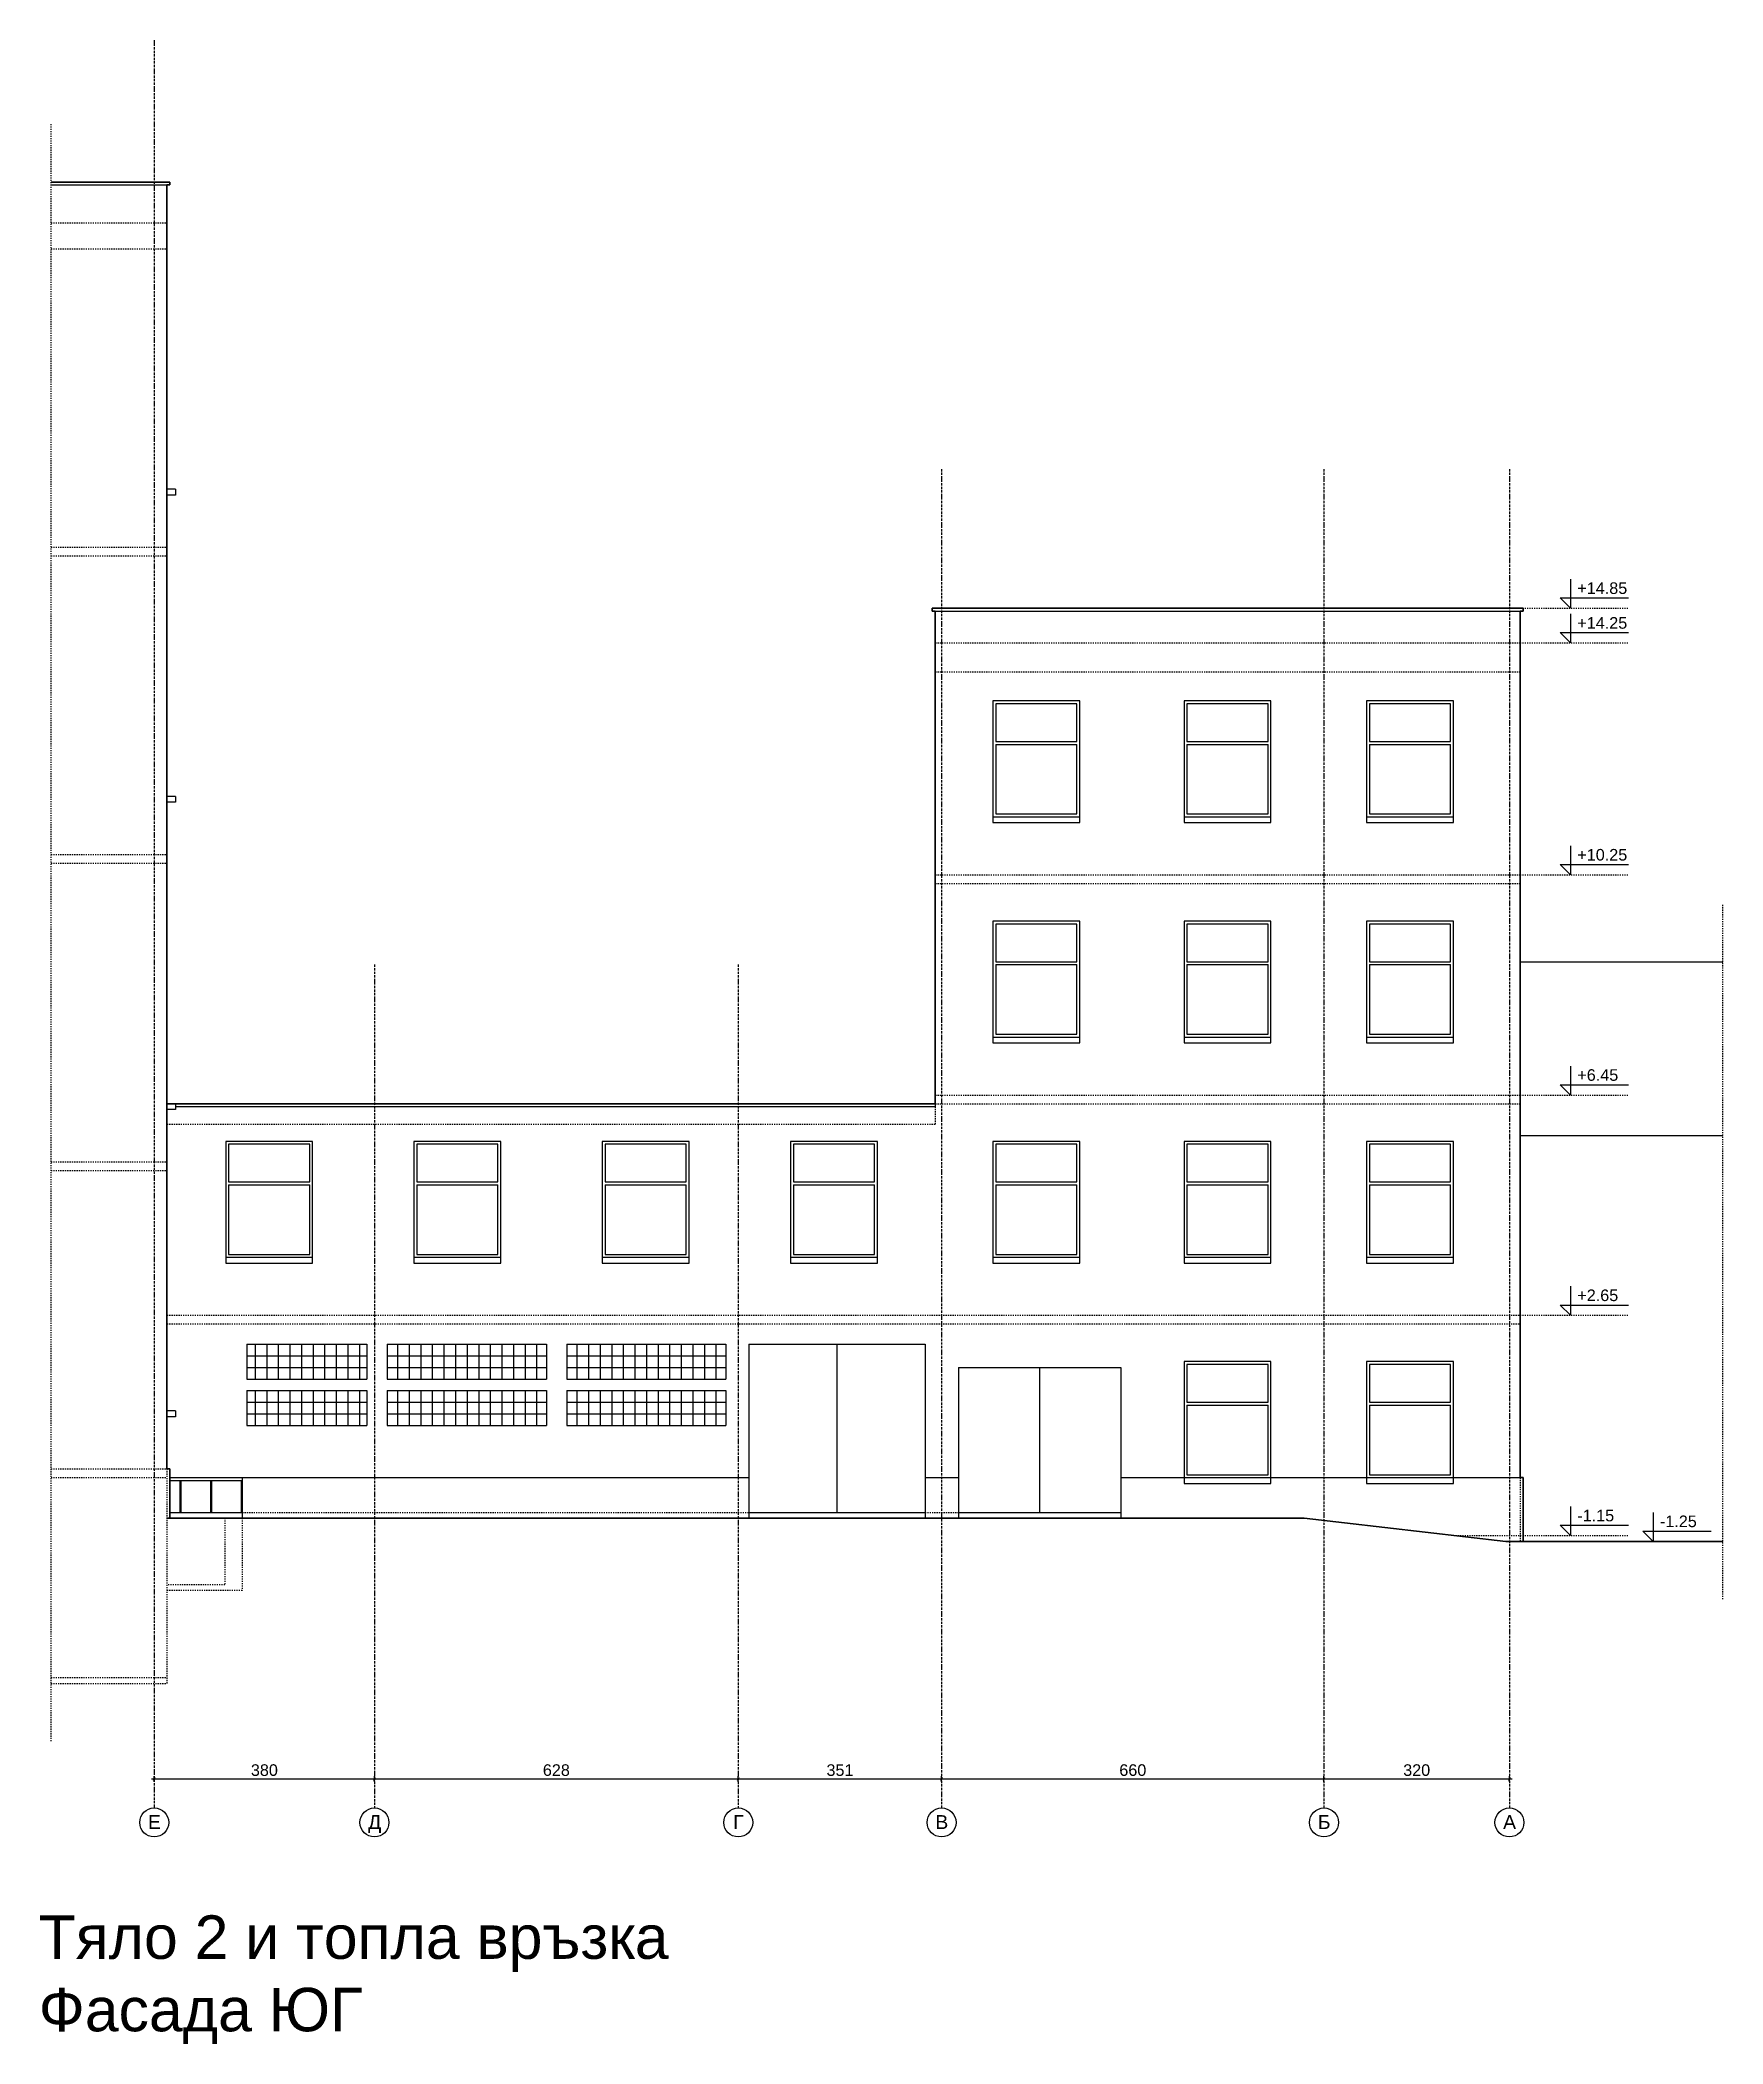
# Model space of a CAD drawing. Header units: inches. Extents: x -72385 to 39588, y -6525 to 66685.
# Drawn here: x 22685 to 25589, y 17634 to 21091 of the extents above; entities that cross this region are included whole.
import ezdxf

# ---------------------------------------------------------------- set-up
doc = ezdxf.new("R2010")
doc.units = ezdxf.units.IN
doc.header["$MEASUREMENT"] = 0
doc.linetypes.add('DashDot', pattern=[0.6, 0.4, -0.1, 0, -0.1])
doc.linetypes.add('Hidden', pattern=[0.4, 0.2, -0.2])
for name, color, linetype, lineweight in [('Надписи коти външни', 252, 'Continuous', 25), ('Надписи нива', 252, 'Continuous', 25), ('Надписи Оси', 252, 'Continuous', 25), ('Оси', 252, 'DashDot', 25), ('Фасади Разрези дебело', 7, 'Continuous', 35), ('Фасади Разрези пунктир', 253, 'Hidden', 25), ('Фасади Разрези средно', 252, 'Continuous', 30), ('Фасади Разрези тънко', 253, 'Continuous', 25)]:
    doc.layers.add(name, color=color, linetype=linetype, lineweight=lineweight)
doc.styles.add('Arial Regular', font='arial.ttf')
doc.styles.get("Standard").update_dxf_attribs({"font": 'arial.ttf'})
doc.dimstyles.new('Annotative', dxfattribs={"dimscale": 0, "dimtxt": 20, "dimasz": 5, "dimexe": 5, "dimexo": 5, "dimgap": 5, "dimtad": 1, "dimdec": 0, "dimzin": 0, "dimdsep": 46, "dimtxsty": 'Standard', "dimblk": 'ARCHTICK', "dimcen": 5, "dimdle": 5, "dimadec": 0, "dimazin": 0, "dimtfac": 1, "dimtdec": 0, "dimtofl": 0, "dimtmove": 0, "dimatfit": 3, "dimldrblk": 'ARCHTICK', "dimfxl": 5, "dimfxlon": 1, "dimtolj": 1, "dimtzin": 0, "dimarcsym": 1})

msp = doc.modelspace()

# ---------------------------------------------------------------- texts
at = {"ltscale": 10, "insert": (23290.3, 17855.6), "char_height": 75, "width": 1216.339, "attachment_point": 2, "style": 'Arial Regular'}
msp.add_mtext('\\pxql;Тяло 2 и топла връзка\\PФасада ЮГ', dxfattribs=at)
at = {"layer": 'Надписи нива', "ltscale": 10, "char_height": 20, "width": 180.489, "attachment_point": 1, "style": 'Arial Regular'}
for s, insert in [('+14.85', (25337.9, 20155.4)), ('+14.25', (25337.9, 20095.4)), ('+10.25', (25337.9, 19695.4)), ('+6.45', (25337.9, 19315.4)), ('+2.65', (25337.9, 18935.4)), ('-1.15', (25337.9, 18555.4)), ('-1.25', (25480.5, 18545.4))]:
    msp.add_mtext(s, dxfattribs=dict(at, insert=insert))
at = {"layer": 'Надписи Оси', "ltscale": 100, "char_height": 24, "width": 27.213, "attachment_point": 1, "style": 'Arial Regular'}
for s, insert in [('\\pxqc;Е', (22868.3, 18028.6)), ('\\pxqc;Д', (23248.4, 18028.6)), ('\\pxqc;Г', (23876.4, 18028.6)), ('\\pxqc;В', (24227.4, 18028.6)), ('\\pxqc;Б', (24887.4, 18028.6)), ('\\pxqc;А', (25207.4, 18028.6))]:
    msp.add_mtext(s, dxfattribs=dict(at, insert=insert))

# ---------------------------------------------------------------- blocks, each defined once
blk = doc.blocks.new('_ArchTick')
at = {"color": 0, "linetype": 'ByBlock', "const_width": 0.15}
blk.add_lwpolyline([(-0.5, -0.5), (0.5, 0.5)], dxfattribs=at)
blk = doc.blocks.new('*D7064')
at = {"layer": 'Defpoints', "color": 0, "ltscale": 10, "transparency": 16777216}
for p in [(23261.7, 18090.9), (22881.6, 18040.9), (23261.7, 18040.9)]:
    blk.add_point(p, dxfattribs=at)
at = {"layer": 'Надписи коти външни', "color": 0, "lineweight": -2, "ltscale": 10, "transparency": 16777216}
for p, q in [((22876.6, 18090.9), (23266.7, 18090.9)), ((22881.6, 18085.9), (22881.6, 18095.9)), ((23261.7, 18085.9), (23261.7, 18095.9))]:
    blk.add_line(p, q, dxfattribs=at)
at = {"layer": 'Надписи коти външни', "color": 0, "lineweight": -2, "ltscale": 10, "transparency": 16777216, "xscale": 5, "yscale": 5, "zscale": 5, "rotation": 180}
blk.add_blockref('_ArchTick', (22881.6, 18090.9), dxfattribs=at)
at = {"layer": 'Надписи коти външни', "color": 0, "lineweight": -2, "ltscale": 10, "transparency": 16777216, "xscale": 5, "yscale": 5, "zscale": 5}
blk.add_blockref('_ArchTick', (23261.7, 18090.9), dxfattribs=at)
at = {"layer": 'Надписи коти външни', "color": 0, "ltscale": 10, "transparency": 16777216, "insert": (23071.7, 18106.1), "char_height": 20, "attachment_point": 5}
blk.add_mtext('\\A1;380', dxfattribs=at)
blk = doc.blocks.new('*D7063')
at = {"layer": 'Defpoints', "color": 0, "ltscale": 10, "transparency": 16777216}
for p in [(23889.7, 18090.9), (23261.7, 18040.9), (23889.7, 18040.9)]:
    blk.add_point(p, dxfattribs=at)
at = {"layer": 'Надписи коти външни', "color": 0, "lineweight": -2, "ltscale": 10, "transparency": 16777216}
for p, q in [((23256.7, 18090.9), (23894.7, 18090.9)), ((23261.7, 18085.9), (23261.7, 18095.9)), ((23889.7, 18085.9), (23889.7, 18095.9))]:
    blk.add_line(p, q, dxfattribs=at)
at = {"layer": 'Надписи коти външни', "color": 0, "lineweight": -2, "ltscale": 10, "transparency": 16777216, "xscale": 5, "yscale": 5, "zscale": 5, "rotation": 180}
blk.add_blockref('_ArchTick', (23261.7, 18090.9), dxfattribs=at)
at = {"layer": 'Надписи коти външни', "color": 0, "lineweight": -2, "ltscale": 10, "transparency": 16777216, "xscale": 5, "yscale": 5, "zscale": 5}
blk.add_blockref('_ArchTick', (23889.7, 18090.9), dxfattribs=at)
at = {"layer": 'Надписи коти външни', "color": 0, "ltscale": 10, "transparency": 16777216, "insert": (23575.7, 18106.1), "char_height": 20, "attachment_point": 5}
blk.add_mtext('\\A1;628', dxfattribs=at)
blk = doc.blocks.new('*D7062')
at = {"layer": 'Defpoints', "color": 0, "ltscale": 10, "transparency": 16777216}
for p in [(24240.7, 18090.9), (23889.7, 18040.9), (24240.7, 18040.9)]:
    blk.add_point(p, dxfattribs=at)
at = {"layer": 'Надписи коти външни', "color": 0, "lineweight": -2, "ltscale": 10, "transparency": 16777216}
for p, q in [((23884.7, 18090.9), (24245.7, 18090.9)), ((23889.7, 18085.9), (23889.7, 18095.9)), ((24240.7, 18085.9), (24240.7, 18095.9))]:
    blk.add_line(p, q, dxfattribs=at)
at = {"layer": 'Надписи коти външни', "color": 0, "lineweight": -2, "ltscale": 10, "transparency": 16777216, "xscale": 5, "yscale": 5, "zscale": 5, "rotation": 180}
blk.add_blockref('_ArchTick', (23889.7, 18090.9), dxfattribs=at)
at = {"layer": 'Надписи коти външни', "color": 0, "lineweight": -2, "ltscale": 10, "transparency": 16777216, "xscale": 5, "yscale": 5, "zscale": 5}
blk.add_blockref('_ArchTick', (24240.7, 18090.9), dxfattribs=at)
at = {"layer": 'Надписи коти външни', "color": 0, "ltscale": 10, "transparency": 16777216, "insert": (24065.2, 18106.1), "char_height": 20, "attachment_point": 5}
blk.add_mtext('\\A1;351', dxfattribs=at)
blk = doc.blocks.new('*D7060')
at = {"layer": 'Defpoints', "color": 0, "ltscale": 10, "transparency": 16777216}
for p in [(24900.7, 18090.9), (24240.7, 18040.9), (24900.7, 18040.9)]:
    blk.add_point(p, dxfattribs=at)
at = {"layer": 'Надписи коти външни', "color": 0, "lineweight": -2, "ltscale": 10, "transparency": 16777216}
for p, q in [((24235.7, 18090.9), (24905.7, 18090.9)), ((24240.7, 18085.9), (24240.7, 18095.9)), ((24900.7, 18085.9), (24900.7, 18095.9))]:
    blk.add_line(p, q, dxfattribs=at)
at = {"layer": 'Надписи коти външни', "color": 0, "lineweight": -2, "ltscale": 10, "transparency": 16777216, "xscale": 5, "yscale": 5, "zscale": 5, "rotation": 180}
blk.add_blockref('_ArchTick', (24240.7, 18090.9), dxfattribs=at)
at = {"layer": 'Надписи коти външни', "color": 0, "lineweight": -2, "ltscale": 10, "transparency": 16777216, "xscale": 5, "yscale": 5, "zscale": 5}
blk.add_blockref('_ArchTick', (24900.7, 18090.9), dxfattribs=at)
at = {"layer": 'Надписи коти външни', "color": 0, "ltscale": 10, "transparency": 16777216, "insert": (24570.7, 18106.1), "char_height": 20, "attachment_point": 5}
blk.add_mtext('\\A1;660', dxfattribs=at)
blk = doc.blocks.new('*D7061')
at = {"layer": 'Defpoints', "color": 0, "ltscale": 10, "transparency": 16777216}
for p in [(25220.7, 18090.9), (24900.7, 18040.9), (25220.7, 18040.9)]:
    blk.add_point(p, dxfattribs=at)
at = {"layer": 'Надписи коти външни', "color": 0, "lineweight": -2, "ltscale": 10, "transparency": 16777216}
for p, q in [((24895.7, 18090.9), (25225.7, 18090.9)), ((24900.7, 18085.9), (24900.7, 18095.9)), ((25220.7, 18085.9), (25220.7, 18095.9))]:
    blk.add_line(p, q, dxfattribs=at)
at = {"layer": 'Надписи коти външни', "color": 0, "lineweight": -2, "ltscale": 10, "transparency": 16777216, "xscale": 5, "yscale": 5, "zscale": 5, "rotation": 180}
blk.add_blockref('_ArchTick', (24900.7, 18090.9), dxfattribs=at)
at = {"layer": 'Надписи коти външни', "color": 0, "lineweight": -2, "ltscale": 10, "transparency": 16777216, "xscale": 5, "yscale": 5, "zscale": 5}
blk.add_blockref('_ArchTick', (25220.7, 18090.9), dxfattribs=at)
at = {"layer": 'Надписи коти външни', "color": 0, "ltscale": 10, "transparency": 16777216, "insert": (25060.7, 18106.1), "char_height": 20, "attachment_point": 5}
blk.add_mtext('\\A1;320', dxfattribs=at)

# ---------------------------------------------------------------- dimensions: what is measured, and where the dimension line sits
at = {"layer": 'Надписи коти външни', "ltscale": 10}
for p1, p2, picture, middle in [((22881.6, 18040.9), (23261.7, 18040.9), '*D7064', (23071.7, 18106.1)), ((23261.7, 18040.9), (23889.7, 18040.9), '*D7063', (23575.7, 18106.1)), ((23889.7, 18040.9), (24240.7, 18040.9), '*D7062', (24065.2, 18106.1)), ((24240.7, 18040.9), (24900.7, 18040.9), '*D7060', (24570.7, 18106.1)), ((24900.7, 18040.9), (25220.7, 18040.9), '*D7061', (25060.7, 18106.1))]:
    dim = msp.add_aligned_dim(p1=p1, p2=p2, distance=50, dimstyle='Annotative', override={"dimscale": 0, "dimtix": 0, "dimtofl": 0, "dimtmove": 0, "dimatfit": 3}, dxfattribs=at)
    dim.commit()
    dim.dimension.update_dxf_attribs({"geometry": picture, "text_midpoint": middle})

# ---------------------------------------------------------------- linework, layer by layer
at = {"layer": 'Надписи нива', "ltscale": 10}
for p, q in [((25326.2, 20160.9), (25326.2, 20110.9)), ((25308.6, 20128.6), (25426.2, 20128.6)), ((25326.2, 20110.9), (25308.6, 20128.6)), ((25326.2, 20100.9), (25326.2, 20050.9)), ((25308.6, 20068.6), (25426.2, 20068.6)), ((25326.2, 20050.9), (25308.6, 20068.6)), ((25326.2, 19700.9), (25326.2, 19650.9)), ((25308.6, 19668.6), (25426.2, 19668.6)), ((25326.2, 19650.9), (25308.6, 19668.6)), ((25326.2, 19320.9), (25326.2, 19270.9)), ((25308.6, 19288.6), (25426.2, 19288.6)), ((25326.2, 19270.9), (25308.6, 19288.6)), ((25326.2, 18940.9), (25326.2, 18890.9)), ((25308.6, 18908.6), (25426.2, 18908.6)), ((25326.2, 18890.9), (25308.6, 18908.6)), ((25326.2, 18560.9), (25326.2, 18510.9)), ((25468.9, 18550.9), (25468.9, 18500.9)), ((25308.6, 18528.6), (25426.2, 18528.6)), ((25326.2, 18510.9), (25308.6, 18528.6)), ((25451.2, 18518.6), (25568.9, 18518.6)), ((25468.9, 18500.9), (25451.2, 18518.6))]:
    msp.add_line(p, q, dxfattribs=at)
at = {"layer": 'Надписи нива', "linetype": 'Hidden', "ltscale": 10}
for p, q in [((25239.3, 20110.9), (25426.2, 20110.9)), ((25239.3, 20050.9), (25426.2, 20050.9)), ((25239.3, 19650.9), (25426.2, 19650.9)), ((25239.3, 19270.9), (25426.2, 19270.9)), ((25239.3, 18890.9), (25426.2, 18890.9)), ((25239.3, 18510.9), (25426.2, 18510.9))]:
    msp.add_line(p, q, dxfattribs=at)
at = {"layer": 'Надписи Оси', "ltscale": 50}
for centre in [(22881.6, 18015.9), (23261.7, 18015.9), (23889.7, 18015.9), (24240.7, 18015.9), (24900.7, 18015.9), (25220.7, 18015.9)]:
    msp.add_circle(centre, 25, dxfattribs=at)
at = {"layer": 'Оси', "ltscale": 10}
for p, q in [((22881.6, 21090.9), (22881.6, 18040.9)), ((24240.7, 20350.9), (24240.7, 18040.9)), ((24900.7, 20350.9), (24900.7, 18040.9)), ((25220.7, 20350.9), (25220.7, 18040.9)), ((23261.7, 19495.9), (23261.7, 18040.9)), ((23889.7, 19495.9), (23889.7, 18040.9))]:
    msp.add_line(p, q, dxfattribs=at)
at = {"layer": 'Фасади Разрези дебело', "ltscale": 10, "extrusion": (1.2091e-15, 1, -2.22045e-16)}
for p, q in [((22703.5, 20845.9), (22908.5, 20845.9)), ((25214.6, 18500.9), (25589.3, 18500.9))]:
    msp.add_line(p, q, dxfattribs=at)
at = {"layer": 'Фасади Разрези дебело', "ltscale": 10}
for p, q in [((22903.5, 20840.9), (22903.5, 18625.9)), ((22903.5, 20840.9), (22908.5, 20840.9, 0)), ((22908.5, 20845.9), (22908.5, 20840.9, 0)), ((24224.6, 20110.9), (24224.6, 20105.9)), ((24229.6, 20105.9), (24224.6, 20105.9)), ((24229.6, 20105.9), (24229.6, 19255.9)), ((25239.3, 20105.9), (25239.3, 18610.9)), ((25239.3, 20105.9), (25244.3, 20105.9)), ((25244.3, 20110.9), (25244.3, 20105.9)), ((22908.5, 18625.9), (22903.5, 18625.9)), ((22908.5, 18625.9), (22908.5, 18540.9)), ((25239.3, 18610.9), (25244.3, 18610.9)), ((25244.3, 18610.9), (25244.3, 18500.9)), ((24866.4, 18540.9), (22903.5, 18540.9)), ((24866.4, 18540.9), (25214.6, 18500.9))]:
    msp.add_line(p, q, dxfattribs=at)
at = {"layer": 'Фасади Разрези дебело', "ltscale": 10, "extrusion": (-1.22465e-16, 1, -2.22045e-16)}
for p, q in [((24224.6, 20110.9), (25244.3, 20110.9)), ((22903.5, 19255.9), (24229.6, 19255.9))]:
    msp.add_line(p, q, dxfattribs=at)
at = {"layer": 'Фасади Разрези пунктир', "ltscale": 10}
for p, q in [((22703.5, 18155.9), (22703.5, 20945.9)), ((25589.3, 18400.9), (25589.3, 19600.9)), ((24229.6, 19250.9), (24229.6, 19220.9)), ((22903.5, 18625.9), (22903.5, 18255.9)), ((25239.3, 18610.9), (25239.3, 18500.9)), ((23003.5, 18540.9), (23003.5, 18425.9)), ((23033.5, 18540.9), (23033.5, 18415.9))]:
    msp.add_line(p, q, dxfattribs=at)
at = {"layer": 'Фасади Разрези пунктир', "ltscale": 10, "extrusion": (1.2091e-15, 1, -2.22045e-16)}
for p, q in [((22703.5, 20775.9), (22903.5, 20775.9)), ((22703.5, 20730.9), (22903.5, 20730.9)), ((22703.5, 20215.9), (22903.5, 20215.9)), ((22703.5, 20200.9), (22903.5, 20200.9)), ((22703.5, 19685.9), (22903.5, 19685.9)), ((22703.5, 19670.9), (22903.5, 19670.9)), ((22703.5, 19155.9), (22903.5, 19155.9)), ((22703.5, 19140.9), (22903.5, 19140.9)), ((22703.5, 18625.9), (22903.5, 18625.9)), ((22703.5, 18610.9), (22903.5, 18610.9)), ((22703.5, 18265.9), (22903.5, 18265.9)), ((22703.5, 18255.9), (22903.5, 18255.9))]:
    msp.add_line(p, q, dxfattribs=at)
at = {"layer": 'Фасади Разрези пунктир', "ltscale": 10, "extrusion": (-1.22465e-16, 1, -2.22045e-16)}
for p, q in [((24229.6, 20050.9), (25239.3, 20050.9)), ((24229.6, 20000.9), (25239.3, 20000.9)), ((24229.6, 19650.9), (25239.3, 19650.9)), ((24229.6, 19635.9), (25239.3, 19635.9)), ((24229.6, 19270.9), (25239.3, 19270.9)), ((24229.6, 19255.9), (25239.3, 19255.9)), ((22903.5, 19220.9), (24229.6, 19220.9)), ((22903.5, 18890.9), (25239.3, 18890.9)), ((22903.5, 18875.9), (25239.3, 18875.9)), ((23033.5, 18550.9), (23908.2, 18550.9)), ((24212.1, 18550.9), (24269.6, 18550.9)), ((25127.6, 18510.9), (25239.3, 18510.9))]:
    msp.add_line(p, q, dxfattribs=at)
at = {"layer": 'Фасади Разрези пунктир', "ltscale": 10, "extrusion": (-1.2091e-15, 1, -2.22045e-16)}
for p, q in [((23003.5, 18425.9), (22903.5, 18425.9)), ((23033.5, 18415.9), (22903.5, 18415.9))]:
    msp.add_line(p, q, dxfattribs=at)
at = {"layer": 'Фасади Разрези средно', "ltscale": 10, "extrusion": (1.2091e-15, 1, -2.22045e-16)}
for p, q in [((25239.3, 19500.9), (25589.3, 19500.9)), ((25239.3, 19200.9), (25589.3, 19200.9))]:
    msp.add_line(p, q, dxfattribs=at)
at = {"layer": 'Фасади Разрези тънко', "ltscale": 10, "extrusion": (1.2091e-15, 1, -2.22045e-16)}
for p, q in [((22703.5, 20840.9), (22903.5, 20840.9)), ((23041.4, 18840.9), (23248.7, 18840.9)), ((23041.4, 18820.9), (23248.7, 18820.9)), ((23283.7, 18840.9), (23558.6, 18840.9)), ((23284.1, 18820.9), (23558.6, 18820.9)), ((23593.6, 18840.9), (23868.2, 18840.9)), ((23593.6, 18820.9), (23868.2, 18820.9)), ((23908.2, 18840.9), (24212.1, 18840.9)), ((23041.4, 18800.9), (23248.7, 18800.9)), ((23041.4, 18780.9), (23248.7, 18780.9)), ((23283.7, 18780.9), (23558.6, 18780.9)), ((23284.1, 18800.9), (23558.6, 18800.9)), ((23593.6, 18800.9), (23868.2, 18800.9)), ((23593.6, 18780.9), (23868.2, 18780.9)), ((24269.6, 18800.9), (24549.8, 18800.9)), ((23041.4, 18760.9), (23248.7, 18760.9)), ((23041.4, 18740.9), (23248.7, 18740.9)), ((23283.7, 18760.9), (23558.6, 18760.9)), ((23284.1, 18740.9), (23558.6, 18740.9)), ((23593.6, 18760.9), (23868.2, 18760.9)), ((23593.6, 18740.9), (23868.2, 18740.9)), ((23041.4, 18720.9), (23248.7, 18720.9)), ((23284.1, 18720.9), (23558.6, 18720.9)), ((23593.6, 18720.9), (23868.2, 18720.9)), ((23041.4, 18700.9), (23248.7, 18700.9)), ((23283.7, 18700.9), (23558.6, 18700.9)), ((23593.6, 18700.9), (23868.2, 18700.9)), ((22908.5, 18610.9), (23033.5, 18610.9)), ((22908.5, 18605.9), (23033.5, 18605.9)), ((23033.5, 18610.9), (23908.2, 18610.9)), ((24212.1, 18610.9), (24269.6, 18610.9)), ((24549.8, 18610.9), (25239.3, 18610.9)), ((22908.5, 18550.9), (23033.5, 18550.9)), ((23908.2, 18550.9), (24212.1, 18550.9)), ((24269.6, 18550.9), (24549.8, 18550.9))]:
    msp.add_line(p, q, dxfattribs=at)
at = {"layer": 'Фасади Разрези тънко', "ltscale": 10, "extrusion": (1.7544e-13, 1, -2.22045e-16)}
for p, q in [((22918.5, 20315.9), (22903.5, 20315.9)), ((22918.5, 20305.9), (22903.5, 20305.9)), ((22918.5, 19785.9), (22903.5, 19785.9)), ((22918.5, 19775.9), (22903.5, 19775.9)), ((22918.5, 19255.9), (22903.5, 19255.9)), ((22918.5, 19245.9), (22903.5, 19245.9)), ((22918.5, 18725.9), (22903.5, 18725.9)), ((22918.5, 18715.9), (22903.5, 18715.9))]:
    msp.add_line(p, q, dxfattribs=at)
at = {"layer": 'Фасади Разрези тънко', "ltscale": 10}
for p, q in [((22918.5, 20315.9), (22918.5, 20305.9)), ((24479.1, 19950.9), (24329.1, 19950.9)), ((24329.1, 19950.9), (24329.1, 19750.9)), ((24479.1, 19750.9), (24479.1, 19950.9)), ((24809.1, 19950.9), (24659.1, 19950.9)), ((24659.1, 19950.9), (24659.1, 19750.9)), ((24809.1, 19750.9), (24809.1, 19950.9)), ((25124.1, 19950.9), (24974.1, 19950.9)), ((24974.1, 19950.9), (24974.1, 19750.9)), ((25124.1, 19750.9), (25124.1, 19950.9)), ((24474.1, 19945.9), (24334.1, 19945.9)), ((24334.1, 19945.9), (24334.1, 19880.9)), ((24474.1, 19880.9), (24474.1, 19945.9)), ((24804.1, 19945.9), (24664.1, 19945.9)), ((24664.1, 19945.9), (24664.1, 19880.9)), ((24804.1, 19880.9), (24804.1, 19945.9)), ((25119.1, 19945.9), (24979.1, 19945.9)), ((24979.1, 19945.9), (24979.1, 19880.9)), ((25119.1, 19880.9), (25119.1, 19945.9)), ((24334.1, 19880.9), (24474.1, 19880.9)), ((24664.1, 19880.9), (24804.1, 19880.9)), ((24979.1, 19880.9), (25119.1, 19880.9)), ((24334.1, 19875.9), (24334.1, 19755.9)), ((24334.1, 19875.9), (24474.1, 19875.9)), ((24474.1, 19755.9), (24474.1, 19875.9)), ((24664.1, 19875.9), (24664.1, 19755.9)), ((24664.1, 19875.9), (24804.1, 19875.9)), ((24804.1, 19755.9), (24804.1, 19875.9)), ((24979.1, 19875.9), (24979.1, 19755.9)), ((24979.1, 19875.9), (25119.1, 19875.9)), ((25119.1, 19755.9), (25119.1, 19875.9)), ((22918.5, 19785.9), (22918.5, 19775.9)), ((24329.1, 19750.9), (24329.1, 19740.9)), ((24329.1, 19750.9), (24479.1, 19750.9)), ((24329.1, 19740.9), (24479.1, 19740.9)), ((24334.1, 19755.9), (24474.1, 19755.9)), ((24479.1, 19740.9), (24479.1, 19750.9)), ((24659.1, 19750.9), (24659.1, 19740.9)), ((24659.1, 19750.9), (24809.1, 19750.9)), ((24659.1, 19740.9), (24809.1, 19740.9)), ((24664.1, 19755.9), (24804.1, 19755.9)), ((24809.1, 19740.9), (24809.1, 19750.9)), ((24974.1, 19750.9), (24974.1, 19740.9)), ((24974.1, 19750.9), (25124.1, 19750.9)), ((24974.1, 19740.9), (25124.1, 19740.9)), ((24979.1, 19755.9), (25119.1, 19755.9)), ((25124.1, 19740.9), (25124.1, 19750.9)), ((24479.1, 19570.9), (24329.1, 19570.9)), ((24329.1, 19570.9), (24329.1, 19370.9)), ((24479.1, 19370.9), (24479.1, 19570.9)), ((24809.1, 19570.9), (24659.1, 19570.9)), ((24659.1, 19570.9), (24659.1, 19370.9)), ((24809.1, 19370.9), (24809.1, 19570.9)), ((25124.1, 19570.9), (24974.1, 19570.9)), ((24974.1, 19570.9), (24974.1, 19370.9)), ((25124.1, 19370.9), (25124.1, 19570.9)), ((24474.1, 19565.9), (24334.1, 19565.9)), ((24334.1, 19565.9), (24334.1, 19500.9)), ((24474.1, 19500.9), (24474.1, 19565.9)), ((24804.1, 19565.9), (24664.1, 19565.9)), ((24664.1, 19565.9), (24664.1, 19500.9)), ((24804.1, 19500.9), (24804.1, 19565.9)), ((25119.1, 19565.9), (24979.1, 19565.9)), ((24979.1, 19565.9), (24979.1, 19500.9)), ((25119.1, 19500.9), (25119.1, 19565.9)), ((24334.1, 19500.9), (24474.1, 19500.9)), ((24664.1, 19500.9), (24804.1, 19500.9)), ((24979.1, 19500.9), (25119.1, 19500.9)), ((24334.1, 19495.9), (24334.1, 19375.9)), ((24334.1, 19495.9), (24474.1, 19495.9)), ((24474.1, 19375.9), (24474.1, 19495.9)), ((24664.1, 19495.9), (24664.1, 19375.9)), ((24664.1, 19495.9), (24804.1, 19495.9)), ((24804.1, 19375.9), (24804.1, 19495.9)), ((24979.1, 19495.9), (24979.1, 19375.9)), ((24979.1, 19495.9), (25119.1, 19495.9)), ((25119.1, 19375.9), (25119.1, 19495.9)), ((24329.1, 19370.9), (24329.1, 19360.9)), ((24329.1, 19370.9), (24479.1, 19370.9)), ((24329.1, 19360.9), (24479.1, 19360.9)), ((24334.1, 19375.9), (24474.1, 19375.9)), ((24479.1, 19360.9), (24479.1, 19370.9)), ((24659.1, 19370.9), (24659.1, 19360.9)), ((24659.1, 19370.9), (24809.1, 19370.9)), ((24659.1, 19360.9), (24809.1, 19360.9)), ((24664.1, 19375.9), (24804.1, 19375.9)), ((24809.1, 19360.9), (24809.1, 19370.9)), ((24974.1, 19370.9), (24974.1, 19360.9)), ((24974.1, 19370.9), (25124.1, 19370.9)), ((24974.1, 19360.9), (25124.1, 19360.9)), ((24979.1, 19375.9), (25119.1, 19375.9)), ((25124.1, 19360.9), (25124.1, 19370.9)), ((22918.5, 19255.9), (22918.5, 19245.9)), ((24229.6, 19255.9), (24229.6, 19250.9)), ((23154.9, 19190.9), (23004.9, 19190.9)), ((23004.9, 19190.9), (23004.9, 18990.9)), ((23154.9, 18990.9), (23154.9, 19190.9)), ((23479.9, 19190.9), (23329.9, 19190.9)), ((23329.9, 19190.9), (23329.9, 18990.9)), ((23479.9, 18990.9), (23479.9, 19190.9)), ((23804.9, 19190.9), (23654.9, 19190.9)), ((23654.9, 19190.9), (23654.9, 18990.9)), ((23804.9, 18990.9), (23804.9, 19190.9)), ((24129.8, 19190.9), (23979.8, 19190.9)), ((23979.8, 19190.9), (23979.8, 18990.9)), ((24129.8, 18990.9), (24129.8, 19190.9)), ((24479.1, 19190.9), (24329.1, 19190.9)), ((24329.1, 19190.9), (24329.1, 18990.9)), ((24479.1, 18990.9), (24479.1, 19190.9)), ((24809.1, 19190.9), (24659.1, 19190.9)), ((24659.1, 19190.9), (24659.1, 18990.9)), ((24809.1, 18990.9), (24809.1, 19190.9)), ((25124.1, 19190.9), (24974.1, 19190.9)), ((24974.1, 19190.9), (24974.1, 18990.9)), ((25124.1, 18990.9), (25124.1, 19190.9)), ((23149.9, 19185.9), (23009.9, 19185.9)), ((23009.9, 19185.9), (23009.9, 19120.9)), ((23149.9, 19120.9), (23149.9, 19185.9)), ((23474.9, 19185.9), (23334.9, 19185.9)), ((23334.9, 19185.9), (23334.9, 19120.9)), ((23474.9, 19120.9), (23474.9, 19185.9)), ((23799.9, 19185.9), (23659.9, 19185.9)), ((23659.9, 19185.9), (23659.9, 19120.9)), ((23799.9, 19120.9), (23799.9, 19185.9)), ((24124.8, 19185.9), (23984.8, 19185.9)), ((23984.8, 19185.9), (23984.8, 19120.9)), ((24124.8, 19120.9), (24124.8, 19185.9)), ((24474.1, 19185.9), (24334.1, 19185.9)), ((24334.1, 19185.9), (24334.1, 19120.9)), ((24474.1, 19120.9), (24474.1, 19185.9)), ((24804.1, 19185.9), (24664.1, 19185.9)), ((24664.1, 19185.9), (24664.1, 19120.9)), ((24804.1, 19120.9), (24804.1, 19185.9)), ((25119.1, 19185.9), (24979.1, 19185.9)), ((24979.1, 19185.9), (24979.1, 19120.9)), ((25119.1, 19120.9), (25119.1, 19185.9)), ((23009.9, 19120.9), (23149.9, 19120.9)), ((23334.9, 19120.9), (23474.9, 19120.9)), ((23659.9, 19120.9), (23799.9, 19120.9)), ((23984.8, 19120.9), (24124.8, 19120.9)), ((24334.1, 19120.9), (24474.1, 19120.9)), ((24664.1, 19120.9), (24804.1, 19120.9)), ((24979.1, 19120.9), (25119.1, 19120.9)), ((23009.9, 19115.9), (23009.9, 18995.9)), ((23009.9, 19115.9), (23149.9, 19115.9)), ((23149.9, 18995.9), (23149.9, 19115.9)), ((23334.9, 19115.9), (23334.9, 18995.9)), ((23334.9, 19115.9), (23474.9, 19115.9)), ((23474.9, 18995.9), (23474.9, 19115.9)), ((23659.9, 19115.9), (23659.9, 18995.9)), ((23659.9, 19115.9), (23799.9, 19115.9)), ((23799.9, 18995.9), (23799.9, 19115.9)), ((23984.8, 19115.9), (23984.8, 18995.9)), ((23984.8, 19115.9), (24124.8, 19115.9)), ((24124.8, 18995.9), (24124.8, 19115.9)), ((24334.1, 19115.9), (24334.1, 18995.9)), ((24334.1, 19115.9), (24474.1, 19115.9)), ((24474.1, 18995.9), (24474.1, 19115.9)), ((24664.1, 19115.9), (24664.1, 18995.9)), ((24664.1, 19115.9), (24804.1, 19115.9)), ((24804.1, 18995.9), (24804.1, 19115.9)), ((24979.1, 19115.9), (24979.1, 18995.9)), ((24979.1, 19115.9), (25119.1, 19115.9)), ((25119.1, 18995.9), (25119.1, 19115.9)), ((23004.9, 18990.9), (23004.9, 18980.9)), ((23004.9, 18990.9), (23154.9, 18990.9)), ((23004.9, 18980.9), (23154.9, 18980.9)), ((23009.9, 18995.9), (23149.9, 18995.9)), ((23154.9, 18980.9), (23154.9, 18990.9)), ((23329.9, 18990.9), (23329.9, 18980.9)), ((23329.9, 18990.9), (23479.9, 18990.9)), ((23329.9, 18980.9), (23479.9, 18980.9)), ((23334.9, 18995.9), (23474.9, 18995.9)), ((23479.9, 18980.9), (23479.9, 18990.9)), ((23654.9, 18990.9), (23654.9, 18980.9)), ((23654.9, 18990.9), (23804.9, 18990.9)), ((23654.9, 18980.9), (23804.9, 18980.9)), ((23659.9, 18995.9), (23799.9, 18995.9)), ((23804.9, 18980.9), (23804.9, 18990.9)), ((23979.8, 18990.9), (23979.8, 18980.9)), ((23979.8, 18990.9), (24129.8, 18990.9)), ((23979.8, 18980.9), (24129.8, 18980.9)), ((23984.8, 18995.9), (24124.8, 18995.9)), ((24129.8, 18980.9), (24129.8, 18990.9)), ((24329.1, 18990.9), (24329.1, 18980.9)), ((24329.1, 18990.9), (24479.1, 18990.9)), ((24329.1, 18980.9), (24479.1, 18980.9)), ((24334.1, 18995.9), (24474.1, 18995.9)), ((24479.1, 18980.9), (24479.1, 18990.9)), ((24659.1, 18990.9), (24659.1, 18980.9)), ((24659.1, 18990.9), (24809.1, 18990.9)), ((24659.1, 18980.9), (24809.1, 18980.9)), ((24664.1, 18995.9), (24804.1, 18995.9)), ((24809.1, 18980.9), (24809.1, 18990.9)), ((24974.1, 18990.9), (24974.1, 18980.9)), ((24974.1, 18990.9), (25124.1, 18990.9)), ((24974.1, 18980.9), (25124.1, 18980.9)), ((24979.1, 18995.9), (25119.1, 18995.9)), ((25124.1, 18980.9), (25124.1, 18990.9)), ((23041.4, 18840.9), (23041.4, 18780.9)), ((23055.7, 18840.9), (23055.7, 18780.9)), ((23075.7, 18840.9), (23075.7, 18780.9)), ((23095.7, 18840.9), (23095.7, 18780.9)), ((23115.7, 18840.9), (23115.7, 18780.9)), ((23135.7, 18840.9), (23135.7, 18780.9)), ((23155.7, 18840.9), (23155.7, 18780.9)), ((23175.7, 18840.9), (23175.7, 18780.9)), ((23195.7, 18840.9), (23195.7, 18780.9)), ((23215.7, 18840.9), (23215.7, 18780.9)), ((23235.7, 18840.9), (23235.7, 18780.9)), ((23248.7, 18840.9), (23248.7, 18780.9)), ((23283.7, 18840.9), (23283.7, 18780.9)), ((23301.6, 18840.9), (23301.6, 18780.9)), ((23321.6, 18840.9), (23321.6, 18780.9)), ((23341.6, 18840.9), (23341.6, 18780.9)), ((23361.6, 18840.9), (23361.6, 18780.9)), ((23381.6, 18840.9), (23381.6, 18780.9)), ((23401.6, 18840.9), (23401.6, 18780.9)), ((23421.6, 18840.9), (23421.6, 18780.9)), ((23441.6, 18840.9), (23441.6, 18780.9)), ((23461.6, 18840.9), (23461.6, 18780.9)), ((23481.6, 18840.9), (23481.6, 18780.9)), ((23501.6, 18840.9), (23501.6, 18780.9)), ((23521.6, 18840.9), (23521.6, 18780.9)), ((23541.6, 18840.9), (23541.6, 18780.9)), ((23558.6, 18840.9), (23558.6, 18780.9)), ((23593.6, 18840.9), (23593.6, 18780.9)), ((23611.2, 18840.9), (23611.2, 18780.9)), ((23631.2, 18840.9), (23631.2, 18780.9)), ((23651.2, 18840.9), (23651.2, 18780.9)), ((23671.2, 18840.9), (23671.2, 18780.9)), ((23691.2, 18840.9), (23691.2, 18780.9)), ((23711.2, 18840.9), (23711.2, 18780.9)), ((23731.2, 18840.9), (23731.2, 18780.9)), ((23751.2, 18840.9), (23751.2, 18780.9)), ((23771.2, 18840.9), (23771.2, 18780.9)), ((23791.2, 18840.9), (23791.2, 18780.9)), ((23811.2, 18840.9), (23811.2, 18780.9)), ((23831.2, 18840.9), (23831.2, 18780.9)), ((23851.2, 18840.9), (23851.2, 18780.9)), ((23868.2, 18840.9), (23868.2, 18780.9)), ((23908.2, 18840.9), (23908.2, 18540.9)), ((24060.1, 18840.9), (24060.1, 18550.9)), ((24212.1, 18840.9), (24212.1, 18540.9)), ((24809.1, 18810.9), (24659.1, 18810.9)), ((24659.1, 18810.9), (24659.1, 18610.9)), ((24809.1, 18610.9), (24809.1, 18810.9)), ((25124.1, 18810.9), (24974.1, 18810.9)), ((24974.1, 18810.9), (24974.1, 18610.9)), ((25124.1, 18610.9), (25124.1, 18810.9)), ((24269.6, 18800.9), (24269.6, 18540.9)), ((24409.7, 18800.9), (24409.7, 18550.9)), ((24549.8, 18800.9), (24549.8, 18540.9)), ((24804.1, 18805.9), (24664.1, 18805.9)), ((24664.1, 18805.9), (24664.1, 18740.9)), ((24804.1, 18740.9), (24804.1, 18805.9)), ((25119.1, 18805.9), (24979.1, 18805.9)), ((24979.1, 18805.9), (24979.1, 18740.9)), ((25119.1, 18740.9), (25119.1, 18805.9)), ((23041.4, 18760.9), (23041.4, 18700.9)), ((23055.7, 18760.9), (23055.7, 18700.9)), ((23075.7, 18760.9), (23075.7, 18700.9)), ((23095.7, 18760.9), (23095.7, 18700.9)), ((23115.7, 18760.9), (23115.7, 18700.9)), ((23135.7, 18760.9), (23135.7, 18700.9)), ((23155.7, 18760.9), (23155.7, 18700.9)), ((23175.7, 18760.9), (23175.7, 18700.9)), ((23195.7, 18760.9), (23195.7, 18700.9)), ((23215.7, 18760.9), (23215.7, 18700.9)), ((23235.7, 18760.9), (23235.7, 18700.9)), ((23248.7, 18760.9), (23248.7, 18700.9)), ((23283.7, 18760.9), (23283.7, 18700.9)), ((23301.6, 18760.9), (23301.6, 18700.9)), ((23321.6, 18760.9), (23321.6, 18700.9)), ((23341.6, 18760.9), (23341.6, 18700.9)), ((23361.6, 18760.9), (23361.6, 18700.9)), ((23381.6, 18760.9), (23381.6, 18700.9)), ((23401.6, 18760.9), (23401.6, 18700.9)), ((23421.6, 18760.9), (23421.6, 18700.9)), ((23441.6, 18760.9), (23441.6, 18700.9)), ((23461.6, 18760.9), (23461.6, 18700.9)), ((23481.6, 18760.9), (23481.6, 18700.9)), ((23501.6, 18760.9), (23501.6, 18700.9)), ((23521.6, 18760.9), (23521.6, 18700.9)), ((23541.6, 18760.9), (23541.6, 18700.9)), ((23558.6, 18760.9), (23558.6, 18700.9)), ((23593.6, 18760.9), (23593.6, 18700.9)), ((23611.2, 18760.9), (23611.2, 18700.9)), ((23631.2, 18760.9), (23631.2, 18700.9)), ((23651.2, 18760.9), (23651.2, 18700.9)), ((23671.2, 18760.9), (23671.2, 18700.9)), ((23691.2, 18760.9), (23691.2, 18700.9)), ((23711.2, 18760.9), (23711.2, 18700.9)), ((23731.2, 18760.9), (23731.2, 18700.9)), ((23751.2, 18760.9), (23751.2, 18700.9)), ((23771.2, 18760.9), (23771.2, 18700.9)), ((23791.2, 18760.9), (23791.2, 18700.9)), ((23811.2, 18760.9), (23811.2, 18700.9)), ((23831.2, 18760.9), (23831.2, 18700.9)), ((23851.2, 18760.9), (23851.2, 18700.9)), ((23868.2, 18760.9), (23868.2, 18700.9)), ((24664.1, 18740.9), (24804.1, 18740.9)), ((24979.1, 18740.9), (25119.1, 18740.9)), ((22918.5, 18725.9), (22918.5, 18715.9)), ((24664.1, 18735.9), (24664.1, 18615.9)), ((24664.1, 18735.9), (24804.1, 18735.9)), ((24804.1, 18615.9), (24804.1, 18735.9)), ((24979.1, 18735.9), (24979.1, 18615.9)), ((24979.1, 18735.9), (25119.1, 18735.9)), ((25119.1, 18615.9), (25119.1, 18735.9)), ((22925.5, 18605.9), (22925.5, 18550.9)), ((22927.5, 18605.9), (22927.5, 18550.9)), ((22978.5, 18605.9), (22978.5, 18550.9)), ((22980.5, 18605.9), (22980.5, 18550.9)), ((23031.5, 18605.9), (23031.5, 18550.9)), ((23033.5, 18610.9), (23033.5, 18550.9)), ((24659.1, 18610.9), (24659.1, 18600.9)), ((24659.1, 18610.9), (24809.1, 18610.9)), ((24659.1, 18600.9), (24809.1, 18600.9)), ((24664.1, 18615.9), (24804.1, 18615.9)), ((24809.1, 18600.9), (24809.1, 18610.9)), ((24974.1, 18610.9), (24974.1, 18600.9)), ((24974.1, 18610.9), (25124.1, 18610.9)), ((24974.1, 18600.9), (25124.1, 18600.9)), ((24979.1, 18615.9), (25119.1, 18615.9)), ((25124.1, 18600.9), (25124.1, 18610.9)), ((23033.5, 18550.9), (23033.5, 18540.9))]:
    msp.add_line(p, q, dxfattribs=at)
at = {"layer": 'Фасади Разрези тънко', "ltscale": 10, "extrusion": (-1.22465e-16, 1, -2.22045e-16)}
for p, q in [((24229.6, 20105.9), (25239.3, 20105.9)), ((22918.5, 19250.9), (24229.6, 19250.9))]:
    msp.add_line(p, q, dxfattribs=at)

msp.set_redraw_order([(e.dxf.handle, doc.entitydb.next_handle()) for e in msp.query("TEXT MTEXT ATTDEF DIMENSION ARC_DIMENSION")])  # texts and dimensions are drawn at this point

doc.saveas('drawing.dxf')
